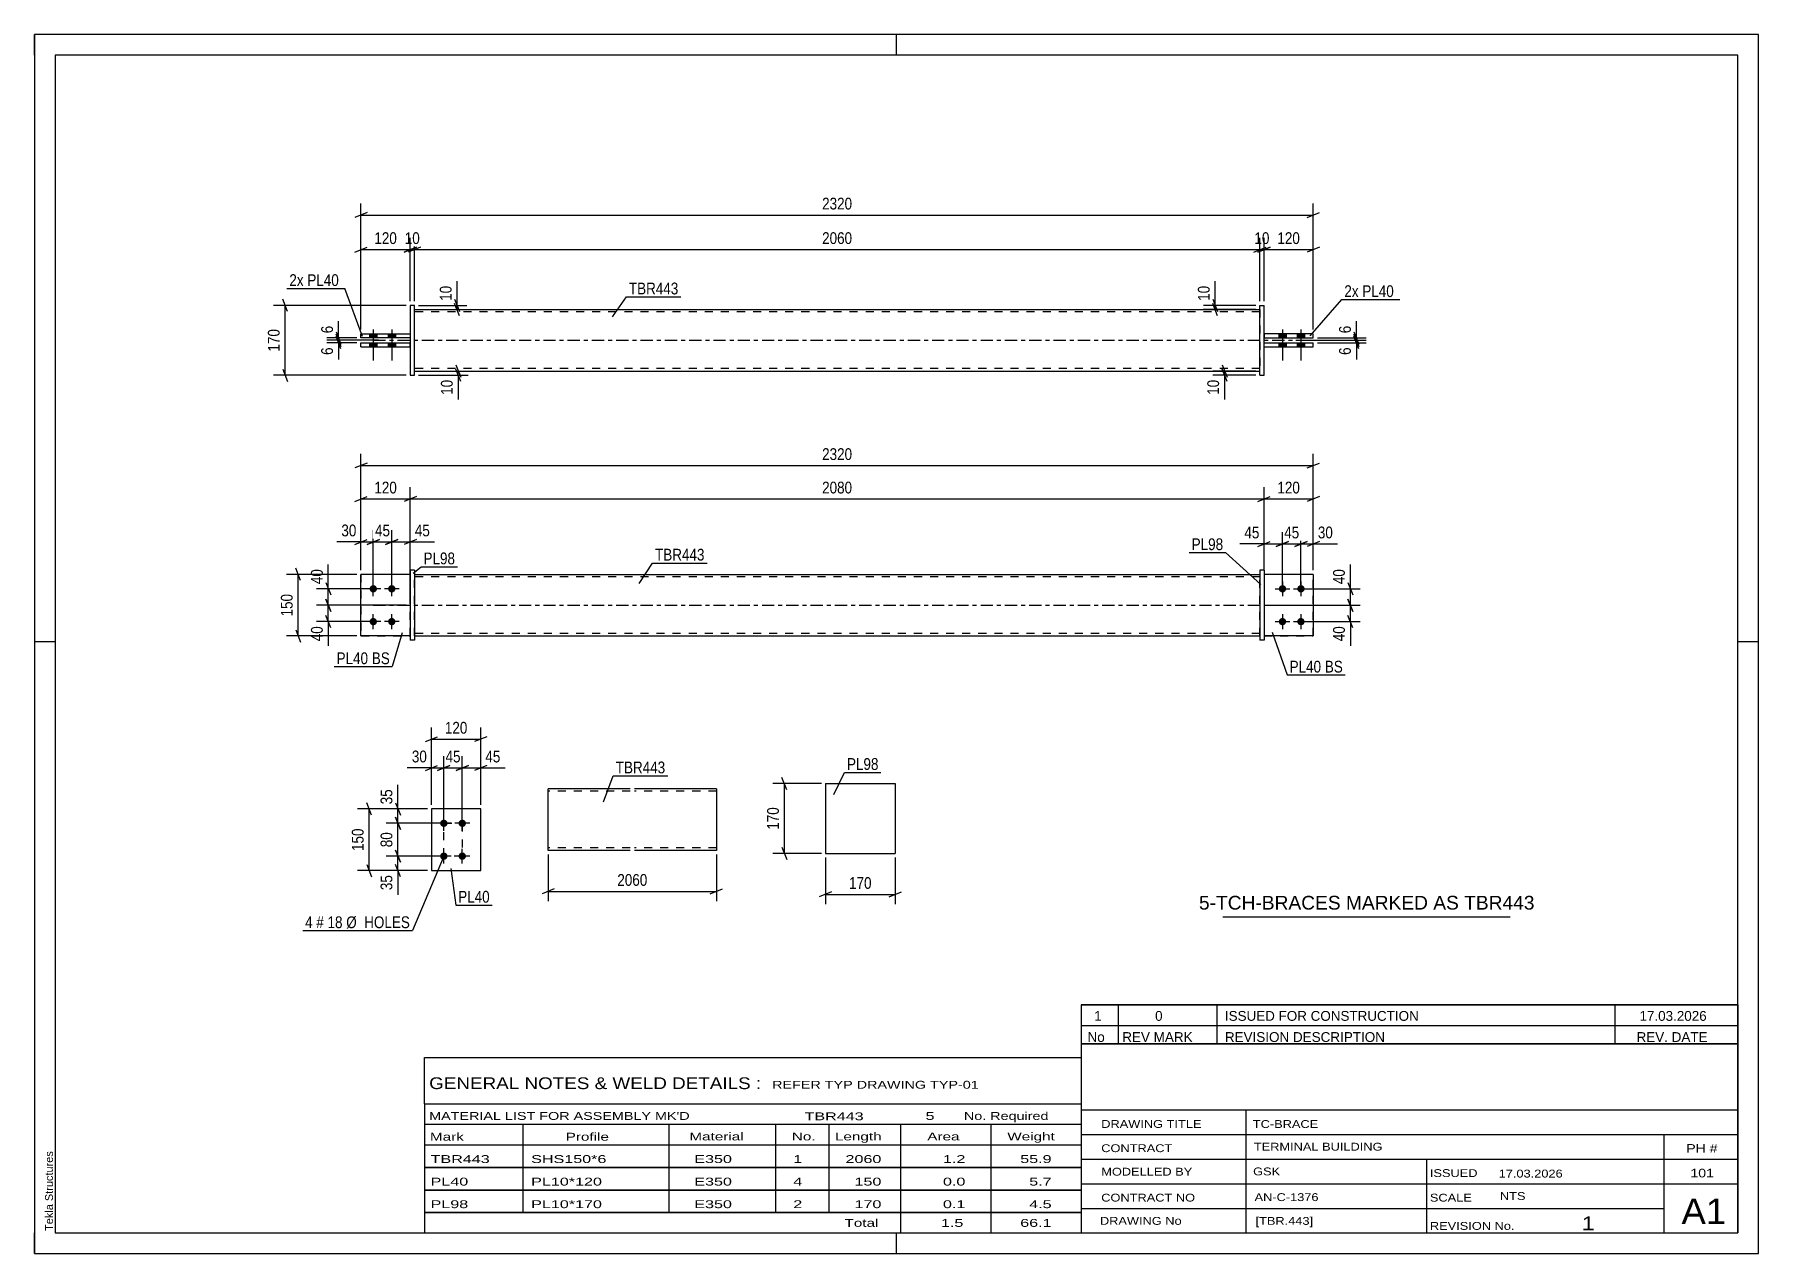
# Paper-space layout 'Layout1' of a CAD drawing. Header units: millimetres. Extents: x 0 to 420, y 0 to 297.
# The model-space entities are those that its viewports show. They can reach past a viewport. Long polylines and large blocks are cut down to what shows.
import ezdxf

# ---------------------------------------------------------------- set-up
doc = ezdxf.new("R2010")
doc.units = ezdxf.units.MM
doc.linetypes.add('DXK_LINE_DOT2', pattern=[3.9198, 1.9599, -1.9599])
doc.linetypes.add('DXK_LINE_DOT3', pattern=[5.9187, 2.979, -0.9799, 0.9799, -0.9799])
doc.layers.add('Viewport layer', color=7, linetype='Continuous', plot=False)
doc.styles.add('Arial', font='ARIAL.TTF', dxfattribs={"height": 0.2})
doc.styles.add('Arial Narrow', font='ARIALN.TTF', dxfattribs={"height": 0.2})

# ---------------------------------------------------------------- blocks, each defined once
blk = doc.blocks.new('Unknown-580871922-1163')
at = {"color": 5, "linetype": 'Continuous'}
for p, q in [((420, 297), (0, 297)), ((0, 297), (0, 0)), ((0, 292), (0, 297)), ((210, 292), (210, 297)), ((420, 0), (420, 297)), ((415, 292), (5, 292)), ((5, 292), (5, 5)), ((415, 5), (415, 292)), ((5, 149), (0, 149)), ((420, 149), (415, 149)), ((0, 0), (0, 5)), ((5, 5), (415, 5)), ((210, 0), (210, 5)), ((0, 0), (420, 0))]:
    blk.add_line(p, q, dxfattribs=at)
at = {"color": 174, "linetype": 'Continuous', "style": 'Arial'}
blk.add_text('Tekla Structures', height=1.9102, rotation=90, dxfattribs=at).set_placement((4.5, 5.5))
blk = doc.blocks.new('Part-580871922-1766 - 1738')
at = {"color": 7, "linetype": 'DXK_LINE_DOT2'}
for p, q in [((311.53, 165.45), (299.53, 165.45)), ((299.53, 165.45), (299.53, 150.45)), ((311.53, 150.45), (311.53, 165.45)), ((299.53, 150.45), (311.53, 150.45))]:
    blk.add_line(p, q, dxfattribs=at)
blk = doc.blocks.new('Part-580871922-1796 - 1738')
at = {"color": 2, "linetype": 'Continuous'}
for p, q in [((91.54, 165.45), (79.54, 165.45)), ((79.54, 150.45), (79.54, 165.45)), ((91.54, 150.45), (79.54, 150.45))]:
    blk.add_line(p, q, dxfattribs=at)
at = {"color": 7, "linetype": 'DXK_LINE_DOT2'}
blk.add_line((91.54, 150.45), (91.54, 165.45), dxfattribs=at)
blk = doc.blocks.new('Part-580871922-1771 - 1738')
at = {"color": 2, "linetype": 'Continuous'}
for p, q in [((311.53, 165.45), (299.53, 165.45)), ((311.53, 165.45), (311.53, 150.45)), ((311.53, 150.45), (299.53, 150.45))]:
    blk.add_line(p, q, dxfattribs=at)
at = {"color": 7, "linetype": 'DXK_LINE_DOT2'}
blk.add_line((299.53, 165.45), (299.53, 150.45), dxfattribs=at)
blk = doc.blocks.new('Part-580871922-1786 - 1738')
at = {"color": 2, "linetype": 'Continuous'}
for p, q in [((299.53, 166.45), (298.53, 166.45)), ((298.53, 166.45), (298.53, 149.45)), ((299.53, 166.45), (299.53, 149.45)), ((299.53, 149.45), (298.53, 149.45))]:
    blk.add_line(p, q, dxfattribs=at)
blk = doc.blocks.new('Part-580871922-1791 - 1738')
at = {"color": 7, "linetype": 'DXK_LINE_DOT2'}
for p, q in [((91.54, 165.45), (79.54, 165.45)), ((79.54, 165.45), (79.54, 150.45)), ((91.54, 150.45), (91.54, 165.45)), ((79.54, 150.45), (91.54, 150.45))]:
    blk.add_line(p, q, dxfattribs=at)
blk = doc.blocks.new('Part-580871922-1801 - 1738')
at = {"color": 2, "linetype": 'Continuous'}
for p, q in [((92.54, 166.45), (91.54, 166.45)), ((91.54, 166.45), (91.54, 149.45)), ((92.54, 166.45), (92.54, 149.45)), ((92.54, 149.45), (91.54, 149.45))]:
    blk.add_line(p, q, dxfattribs=at)
blk = doc.blocks.new('Part-580871922-1806 - 1738')
at = {"color": 2, "linetype": 'Continuous'}
for p, q in [((92.54, 165.45), (298.53, 165.45)), ((92.54, 150.45), (298.53, 150.45))]:
    blk.add_line(p, q, dxfattribs=at)
at = {"color": 7, "linetype": 'DXK_LINE_DOT2'}
for p, q in [((92.54, 150.45), (92.54, 165.45)), ((298.53, 164.85), (92.54, 164.85)), ((298.53, 150.45), (298.53, 165.45)), ((298.53, 151.05), (92.54, 151.05))]:
    blk.add_line(p, q, dxfattribs=at)
at = {"color": 7, "linetype": 'DXK_LINE_DOT3'}
blk.add_line((82.54, 157.95), (308.53, 157.95), dxfattribs=at)
blk = doc.blocks.new('Bolt-580871922-1807 - 1738')
at = {"linetype": 'Continuous'}
for points in [[(304.03, 162.85, -1), (304.03, 161.05, -1)], [(308.53, 162.85, -1), (308.53, 161.05, -1)], [(304.03, 154.85, -1), (304.03, 153.05, -1)], [(308.53, 154.85, -1), (308.53, 153.05, -1)]]:
    blk.add_hatch(color=1, dxfattribs=at).paths.add_polyline_path(points)
at = {"color": 1, "linetype": 'Continuous'}
for p, q in [((302.23, 161.95), (305.83, 161.95)), ((304.03, 163.75), (304.03, 160.15)), ((306.73, 161.95), (310.33, 161.95)), ((308.53, 163.75), (308.53, 160.15)), ((304.03, 155.75), (304.03, 152.15)), ((308.53, 155.75), (308.53, 152.15)), ((302.23, 153.95), (305.83, 153.95)), ((306.73, 153.95), (310.33, 153.95))]:
    blk.add_line(p, q, dxfattribs=at)
blk = doc.blocks.new('Bolt-580871922-1808 - 1738')
at = {"linetype": 'Continuous'}
for points in [[(82.54, 161.05, -1), (82.54, 162.85, -1)], [(87.04, 161.05, -1), (87.04, 162.85, -1)], [(82.54, 153.05, -1), (82.54, 154.85, -1)], [(87.04, 153.05, -1), (87.04, 154.85, -1)]]:
    blk.add_hatch(color=1, dxfattribs=at).paths.add_polyline_path(points)
at = {"color": 1, "linetype": 'Continuous'}
for p, q in [((84.34, 161.95), (80.74, 161.95)), ((82.54, 160.15), (82.54, 163.75)), ((88.84, 161.95), (85.24, 161.95)), ((87.04, 160.15), (87.04, 163.75)), ((82.54, 152.15), (82.54, 155.75)), ((87.04, 152.15), (87.04, 155.75)), ((84.34, 153.95), (80.74, 153.95)), ((88.84, 153.95), (85.24, 153.95))]:
    blk.add_line(p, q, dxfattribs=at)
blk = doc.blocks.new('Part-580871922-1429 - 1390')
at = {"color": 2, "linetype": 'Continuous'}
for p, q in [((79.54, 224.09), (91.54, 224.09)), ((79.54, 223.09), (79.54, 224.09)), ((91.54, 223.09), (79.54, 223.09))]:
    blk.add_line(p, q, dxfattribs=at)
at = {"color": 7, "linetype": 'DXK_LINE_DOT2'}
blk.add_line((91.54, 224.09), (91.54, 223.09), dxfattribs=at)
blk = doc.blocks.new('Part-580871922-1430 - 1390')
at = {"color": 2, "linetype": 'Continuous'}
for p, q in [((298.53, 213.99), (298.53, 230.99)), ((298.53, 230.99), (299.53, 230.99)), ((299.53, 213.99), (299.53, 230.99)), ((298.53, 213.99), (299.53, 213.99))]:
    blk.add_line(p, q, dxfattribs=at)
blk = doc.blocks.new('Part-580871922-1462 - 1390')
at = {"color": 2, "linetype": 'Continuous'}
for p, q in [((311.53, 224.09), (299.53, 224.09)), ((299.53, 223.09), (311.53, 223.09)), ((311.53, 223.09), (311.53, 224.09))]:
    blk.add_line(p, q, dxfattribs=at)
at = {"color": 7, "linetype": 'DXK_LINE_DOT2'}
blk.add_line((299.53, 224.09), (299.53, 223.09), dxfattribs=at)
blk = doc.blocks.new('Part-580871922-1398 - 1390')
at = {"color": 2, "linetype": 'Continuous'}
for p, q in [((92.54, 230.99), (91.54, 230.99)), ((91.54, 230.99), (91.54, 213.99)), ((92.54, 213.99), (92.54, 230.99)), ((91.54, 213.99), (92.54, 213.99))]:
    blk.add_line(p, q, dxfattribs=at)
blk = doc.blocks.new('Part-580871922-1424 - 1390')
at = {"color": 2, "linetype": 'Continuous'}
for p, q in [((79.54, 220.89), (79.54, 221.89)), ((79.54, 221.89), (91.54, 221.89)), ((79.54, 220.89), (91.54, 220.89))]:
    blk.add_line(p, q, dxfattribs=at)
at = {"color": 7, "linetype": 'DXK_LINE_DOT2'}
blk.add_line((91.54, 220.89), (91.54, 221.89), dxfattribs=at)
blk = doc.blocks.new('Part-580871922-1435 - 1390')
at = {"color": 2, "linetype": 'Continuous'}
for p, q in [((299.53, 221.89), (311.53, 221.89)), ((299.53, 220.89), (311.53, 220.89)), ((311.53, 220.89), (311.53, 221.89))]:
    blk.add_line(p, q, dxfattribs=at)
at = {"color": 7, "linetype": 'DXK_LINE_DOT2'}
blk.add_line((299.53, 220.89), (299.53, 221.89), dxfattribs=at)
blk = doc.blocks.new('Part-580871922-1450 - 1390')
at = {"color": 2, "linetype": 'Continuous'}
for p, q in [((92.54, 229.99), (298.53, 229.99)), ((92.54, 214.99), (298.53, 214.99))]:
    blk.add_line(p, q, dxfattribs=at)
at = {"color": 7, "linetype": 'DXK_LINE_DOT2'}
for p, q in [((92.54, 214.99), (92.54, 229.99)), ((298.53, 229.39), (92.54, 229.39)), ((298.53, 229.99), (298.53, 214.99)), ((298.53, 215.59), (92.54, 215.59))]:
    blk.add_line(p, q, dxfattribs=at)
at = {"color": 7, "linetype": 'DXK_LINE_DOT3'}
blk.add_line((82.54, 222.49), (308.53, 222.49), dxfattribs=at)
blk = doc.blocks.new('Bolt-580871922-1451 - 1390')
at = {"linetype": 'Continuous'}
for points in [[(304.93, 224.09), (303.13, 224.09), (303.13, 223.09), (304.93, 223.09)], [(304.93, 224.09), (303.13, 224.09), (303.13, 223.09), (304.93, 223.09)], [(309.43, 224.09), (307.63, 224.09), (307.63, 223.09), (309.43, 223.09)], [(309.43, 224.09), (307.63, 224.09), (307.63, 223.09), (309.43, 223.09)], [(304.93, 221.89), (303.13, 221.89), (303.13, 220.89), (304.93, 220.89)], [(304.93, 221.89), (303.13, 221.89), (303.13, 220.89), (304.93, 220.89)], [(309.43, 221.89), (307.63, 221.89), (307.63, 220.89), (309.43, 220.89)], [(309.43, 221.89), (307.63, 221.89), (307.63, 220.89), (309.43, 220.89)]]:
    blk.add_hatch(color=1, dxfattribs=at).paths.add_polyline_path(points)
at = {"color": 1, "linetype": 'Continuous'}
for p, q in [((303.13, 224.09), (303.13, 223.09)), ((303.13, 224.09), (303.13, 223.09)), ((304.03, 225.09), (304.03, 217.59)), ((304.03, 225.09), (304.03, 217.59)), ((304.93, 224.09), (304.93, 223.09)), ((304.93, 224.09), (304.93, 223.09)), ((307.63, 224.09), (307.63, 223.09)), ((307.63, 224.09), (307.63, 223.09)), ((308.53, 225.09), (308.53, 217.59)), ((308.53, 225.09), (308.53, 217.59)), ((309.43, 224.09), (309.43, 223.09)), ((309.43, 224.09), (309.43, 223.09)), ((303.13, 221.89), (303.13, 220.89)), ((303.13, 221.89), (303.13, 220.89)), ((304.93, 221.89), (304.93, 220.89)), ((304.93, 221.89), (304.93, 220.89)), ((307.63, 221.89), (307.63, 220.89)), ((307.63, 221.89), (307.63, 220.89)), ((309.43, 221.89), (309.43, 220.89)), ((309.43, 221.89), (309.43, 220.89))]:
    blk.add_line(p, q, dxfattribs=at)
blk = doc.blocks.new('Bolt-580871922-1452 - 1390')
at = {"linetype": 'Continuous'}
for points in [[(81.64, 223.09), (83.44, 223.09), (83.44, 224.09), (81.64, 224.09)], [(81.64, 223.09), (83.44, 223.09), (83.44, 224.09), (81.64, 224.09)], [(86.14, 223.09), (87.94, 223.09), (87.94, 224.09), (86.14, 224.09)], [(86.14, 223.09), (87.94, 223.09), (87.94, 224.09), (86.14, 224.09)], [(81.64, 220.89), (83.44, 220.89), (83.44, 221.89), (81.64, 221.89)], [(81.64, 220.89), (83.44, 220.89), (83.44, 221.89), (81.64, 221.89)], [(86.14, 220.89), (87.94, 220.89), (87.94, 221.89), (86.14, 221.89)], [(86.14, 220.89), (87.94, 220.89), (87.94, 221.89), (86.14, 221.89)]]:
    blk.add_hatch(color=1, dxfattribs=at).paths.add_polyline_path(points)
at = {"color": 1, "linetype": 'Continuous'}
for p, q in [((81.64, 224.09), (81.64, 223.09)), ((81.64, 224.09), (81.64, 223.09)), ((82.54, 225.09), (82.54, 217.59)), ((82.54, 225.09), (82.54, 217.59)), ((83.44, 224.09), (83.44, 223.09)), ((83.44, 224.09), (83.44, 223.09)), ((86.14, 224.09), (86.14, 223.09)), ((86.14, 224.09), (86.14, 223.09)), ((87.04, 225.09), (87.04, 217.59)), ((87.04, 225.09), (87.04, 217.59)), ((87.94, 224.09), (87.94, 223.09)), ((87.94, 224.09), (87.94, 223.09)), ((81.64, 221.89), (81.64, 220.89)), ((81.64, 221.89), (81.64, 220.89)), ((83.44, 221.89), (83.44, 220.89)), ((83.44, 221.89), (83.44, 220.89)), ((86.14, 221.89), (86.14, 220.89)), ((86.14, 221.89), (86.14, 220.89)), ((87.94, 221.89), (87.94, 220.89)), ((87.94, 221.89), (87.94, 220.89))]:
    blk.add_line(p, q, dxfattribs=at)
blk = doc.blocks.new('Part-580871922-2130 - 2123')
at = {"color": 2, "linetype": 'Continuous'}
for p, q in [((108.72, 108.31), (96.72, 108.31)), ((96.72, 108.31), (96.72, 93.31)), ((108.72, 93.31), (108.72, 108.31)), ((96.72, 93.31), (108.72, 93.31))]:
    blk.add_line(p, q, dxfattribs=at)
blk = doc.blocks.new('Bolt-580871922-2163 - 2123')
at = {"linetype": 'Continuous'}
for points in [[(99.72, 103.91, -1), (99.72, 105.71, -1)], [(104.22, 103.91, -1), (104.22, 105.71, -1)], [(99.72, 95.91, -1), (99.72, 97.71, -1)], [(104.22, 95.91, -1), (104.22, 97.71, -1)]]:
    blk.add_hatch(color=1, dxfattribs=at).paths.add_polyline_path(points)
at = {"color": 1, "linetype": 'Continuous'}
for p, q in [((99.72, 103.01), (99.72, 106.61)), ((104.22, 103.01), (104.22, 106.61)), ((101.52, 104.81), (97.92, 104.81)), ((106.02, 104.81), (102.42, 104.81)), ((101.52, 96.81), (97.92, 96.81)), ((99.72, 95.01), (99.72, 98.61)), ((106.02, 96.81), (102.42, 96.81)), ((104.22, 95.01), (104.22, 98.61))]:
    blk.add_line(p, q, dxfattribs=at)
blk = doc.blocks.new('Part-580871922-2294 - 2288')
at = {"color": 2, "linetype": 'Continuous'}
for p, q in [((192.69, 114.49), (192.69, 97.49)), ((192.69, 114.49), (209.69, 114.49)), ((209.69, 114.49), (209.69, 97.49)), ((192.69, 97.49), (209.69, 97.49))]:
    blk.add_line(p, q, dxfattribs=at)
blk = doc.blocks.new('Part-580871922-2320 - 2313')
at = {"color": 2, "linetype": 'Continuous'}
for p, q in [((145.14, 113.23), (125.14, 113.23)), ((125.14, 98.32), (125.14, 113.23)), ((166.14, 113.23), (146.14, 113.23)), ((166.14, 113.23), (166.14, 113.14)), ((166.14, 113.14), (166.14, 112.03)), ((166.14, 112.03), (166.14, 98.23)), ((125.14, 98.23), (125.14, 98.32)), ((145.14, 98.23), (125.14, 98.23)), ((166.14, 98.23), (146.14, 98.23))]:
    blk.add_line(p, q, dxfattribs=at)
at = {"color": 7, "linetype": 'DXK_LINE_DOT2'}
for p, q in [((145.14, 112.63), (125.14, 112.63)), ((166.14, 112.63), (146.14, 112.63)), ((166.14, 112.88), (166.14, 112.03)), ((125.14, 98.83), (125.14, 98.88)), ((145.14, 98.83), (125.14, 98.83)), ((125.14, 98.23), (125.14, 98.23)), ((166.14, 98.83), (146.14, 98.83)), ((166.14, 98.88), (166.14, 98.97)), ((166.14, 98.83), (166.14, 98.88)), ((166.14, 98.83), (166.14, 98.88))]:
    blk.add_line(p, q, dxfattribs=at)
blk = doc.blocks.new('Rectangle-580871922-2273 - 2123')
at = {"color": 1, "linetype": 'DXK_LINE_DOT2'}
blk.add_lwpolyline([(99.72, 104.81), (104.22, 104.81), (104.22, 96.81), (99.72, 96.81), (99.72, 104.81)], close=True, dxfattribs=at)
blk = doc.blocks.new('StraightDimension-580871922-1914 - 1738')
at = {"color": 7, "linetype": 'Continuous'}
for p, q in [((91.54, 158.95), (91.54, 186.68)), ((299.53, 166.45), (299.53, 186.68)), ((93.04, 184.43), (90.04, 183.23)), ((91.54, 183.83), (299.53, 183.83)), ((298.03, 183.23), (301.03, 184.43))]:
    blk.add_line(p, q, dxfattribs=at)
at = {"color": 0}
blk.add_wipeout([(199.79, 184.58), (199.79, 188.78), (191.28, 188.78), (191.28, 184.58)], dxfattribs=at)
at = {"color": 3, "style": 'Arial Narrow'}
blk.add_text('2080', height=2.863, dxfattribs=at).set_placement((191.88, 185.18))
blk = doc.blocks.new('StraightDimension-580871922-1929 - 1738')
at = {"color": 7, "linetype": 'Continuous'}
for p, q in [((79.54, 166.45), (79.54, 186.68)), ((91.54, 158.95), (91.54, 186.68)), ((78.04, 183.23), (81.04, 184.43)), ((79.54, 183.83), (91.54, 183.83)), ((93.04, 184.43), (90.04, 183.23))]:
    blk.add_line(p, q, dxfattribs=at)
at = {"color": 0}
blk.add_wipeout([(88.88, 184.58), (88.88, 188.78), (82.2, 188.78), (82.2, 184.58)], dxfattribs=at)
at = {"color": 3, "style": 'Arial Narrow'}
blk.add_text('120', height=2.863, dxfattribs=at).set_placement((82.8, 185.18))
blk = doc.blocks.new('StraightDimension-580871922-2000 - 1738')
at = {"color": 7, "linetype": 'Continuous'}
for p, q in [((81.54, 161.95), (68.72, 161.95)), ((70.97, 163.45), (72.17, 160.45)), ((71.57, 157.95), (71.57, 161.95)), ((90.54, 157.95), (68.72, 157.95)), ((72.17, 156.45), (70.97, 159.45))]:
    blk.add_line(p, q, dxfattribs=at)
at = {"color": 0}
blk.add_wipeout([(70.82, 167.34), (66.62, 167.34), (66.62, 162.48), (70.82, 162.48)], dxfattribs=at)
at = {"color": 7, "linetype": 'Continuous'}
blk.add_line((71.57, 161.95), (71.57, 167.86), dxfattribs=at)
blk.add_line((71.57, 161.95), (71.57, 167.86), dxfattribs=at)
at = {"color": 3, "style": 'Arial Narrow'}
blk.add_text('40', height=2.863, rotation=90.0002, dxfattribs=at).set_placement((70.22, 163.08))
blk = doc.blocks.new('StraightDimension-580871922-1991 - 1738')
at = {"color": 7, "linetype": 'Continuous'}
for p, q in [((90.54, 157.95), (68.72, 157.95)), ((70.97, 159.45), (72.17, 156.45)), ((72.17, 152.45), (70.97, 155.45)), ((71.57, 153.95), (71.57, 157.95)), ((81.54, 153.95), (68.72, 153.95))]:
    blk.add_line(p, q, dxfattribs=at)
at = {"color": 0}
blk.add_wipeout([(70.82, 153.43), (66.62, 153.43), (66.62, 148.57), (70.82, 148.57)], dxfattribs=at)
at = {"color": 7, "linetype": 'Continuous'}
blk.add_line((71.57, 153.95), (71.57, 148.05), dxfattribs=at)
blk.add_line((71.57, 153.95), (71.57, 148.05), dxfattribs=at)
at = {"color": 3, "style": 'Arial Narrow'}
blk.add_text('40', height=2.863, rotation=90.0002, dxfattribs=at).set_placement((70.22, 149.17))
blk = doc.blocks.new('StraightDimension-580871922-1810 - 1738')
at = {"color": 7, "linetype": 'Continuous'}
for p, q in [((307.03, 172.29), (310.03, 173.49)), ((308.53, 162.95), (308.53, 175.74)), ((308.53, 172.89), (311.53, 172.89)), ((313.03, 173.49), (310.03, 172.29)), ((311.53, 166.45), (311.53, 175.74))]:
    blk.add_line(p, q, dxfattribs=at)
at = {"color": 0}
blk.add_wipeout([(316.91, 173.64), (316.91, 177.84), (312.05, 177.84), (312.05, 173.64)], dxfattribs=at)
at = {"color": 7, "linetype": 'Continuous'}
blk.add_line((311.53, 172.89), (317.44, 172.89), dxfattribs=at)
blk.add_line((311.53, 172.89), (317.44, 172.89), dxfattribs=at)
at = {"color": 3, "style": 'Arial Narrow'}
blk.add_text('30', height=2.863, dxfattribs=at).set_placement((312.65, 174.24))
blk = doc.blocks.new('StraightDimension-580871922-1826 - 1738')
at = {"color": 7, "linetype": 'Continuous'}
for p, q in [((302.53, 172.29), (305.53, 173.49)), ((304.03, 162.95), (304.03, 175.74)), ((304.03, 172.89), (308.53, 172.89)), ((310.03, 173.49), (307.03, 172.29)), ((308.53, 162.95), (308.53, 175.74))]:
    blk.add_line(p, q, dxfattribs=at)
at = {"color": 0}
blk.add_wipeout([(308.71, 173.64), (308.71, 177.84), (303.85, 177.84), (303.85, 173.64)], dxfattribs=at)
at = {"color": 3, "style": 'Arial Narrow'}
blk.add_text('45', height=2.863, dxfattribs=at).set_placement((304.45, 174.24))
blk = doc.blocks.new('StraightDimension-580871922-1839 - 1738')
at = {"color": 7, "linetype": 'Continuous'}
for p, q in [((298.03, 172.29), (301.03, 173.49)), ((299.53, 166.45), (299.53, 175.74)), ((299.53, 172.89), (304.03, 172.89)), ((305.53, 173.49), (302.53, 172.29)), ((304.03, 162.95), (304.03, 175.74))]:
    blk.add_line(p, q, dxfattribs=at)
at = {"color": 0}
blk.add_wipeout([(299, 173.64), (299, 177.84), (294.15, 177.84), (294.15, 173.64)], dxfattribs=at)
at = {"color": 7, "linetype": 'Continuous'}
blk.add_line((299.53, 172.89), (293.62, 172.89), dxfattribs=at)
blk.add_line((299.53, 172.89), (293.62, 172.89), dxfattribs=at)
at = {"color": 3, "style": 'Arial Narrow'}
blk.add_text('45', height=2.863, dxfattribs=at).set_placement((294.75, 174.24))
blk = doc.blocks.new('StraightDimension-580871922-1856 - 1738')
at = {"color": 7, "linetype": 'Continuous'}
for p, q in [((79.54, 166.45), (79.54, 194.83)), ((311.53, 166.45), (311.53, 194.83)), ((81.04, 192.58), (78.04, 191.38)), ((79.54, 191.98), (311.53, 191.98)), ((310.03, 191.38), (313.03, 192.58))]:
    blk.add_line(p, q, dxfattribs=at)
at = {"color": 0}
blk.add_wipeout([(199.79, 192.73), (199.79, 196.93), (191.28, 196.93), (191.28, 192.73)], dxfattribs=at)
at = {"color": 3, "style": 'Arial Narrow'}
blk.add_text('2320', height=2.863, dxfattribs=at).set_placement((191.88, 193.33))
blk = doc.blocks.new('StraightDimension-580871922-1876 - 1738')
at = {"color": 7, "linetype": 'Continuous'}
for p, q in [((309.53, 161.95), (322.97, 161.95)), ((319.97, 163.45), (321.17, 160.45)), ((320.57, 157.95), (320.57, 161.95)), ((300.53, 157.95), (322.97, 157.95)), ((321.17, 156.45), (319.97, 159.45))]:
    blk.add_line(p, q, dxfattribs=at)
at = {"color": 0}
blk.add_wipeout([(319.82, 167.34), (315.62, 167.34), (315.62, 162.48), (319.82, 162.48)], dxfattribs=at)
at = {"color": 7, "linetype": 'Continuous'}
blk.add_line((320.57, 161.95), (320.57, 167.86), dxfattribs=at)
blk.add_line((320.57, 161.95), (320.57, 167.86), dxfattribs=at)
at = {"color": 3, "style": 'Arial Narrow'}
blk.add_text('40', height=2.863, rotation=90.0002, dxfattribs=at).set_placement((319.22, 163.08))
blk = doc.blocks.new('StraightDimension-580871922-1885 - 1738')
at = {"color": 7, "linetype": 'Continuous'}
for p, q in [((300.53, 157.95), (322.97, 157.95)), ((319.97, 159.45), (321.17, 156.45)), ((321.17, 152.45), (319.97, 155.45)), ((320.57, 153.95), (320.57, 157.95)), ((309.53, 153.95), (322.97, 153.95))]:
    blk.add_line(p, q, dxfattribs=at)
at = {"color": 0}
blk.add_wipeout([(319.82, 153.43), (315.62, 153.43), (315.62, 148.57), (319.82, 148.57)], dxfattribs=at)
at = {"color": 7, "linetype": 'Continuous'}
blk.add_line((320.57, 153.95), (320.57, 148.05), dxfattribs=at)
blk.add_line((320.57, 153.95), (320.57, 148.05), dxfattribs=at)
at = {"color": 3, "style": 'Arial Narrow'}
blk.add_text('40', height=2.863, rotation=90.0002, dxfattribs=at).set_placement((319.22, 149.17))
blk = doc.blocks.new('StraightDimension-580871922-1895 - 1738')
at = {"color": 7, "linetype": 'Continuous'}
for p, q in [((299.53, 166.45), (299.53, 186.68)), ((311.53, 166.45), (311.53, 186.68)), ((298.03, 183.23), (301.03, 184.43)), ((299.53, 183.83), (311.53, 183.83)), ((313.03, 184.43), (310.03, 183.23))]:
    blk.add_line(p, q, dxfattribs=at)
at = {"color": 0}
blk.add_wipeout([(308.87, 184.58), (308.87, 188.78), (302.19, 188.78), (302.19, 184.58)], dxfattribs=at)
at = {"color": 3, "style": 'Arial Narrow'}
blk.add_text('120', height=2.863, dxfattribs=at).set_placement((302.79, 185.18))
blk = doc.blocks.new('StraightDimension-580871922-1945 - 1738')
at = {"color": 7, "linetype": 'Continuous'}
for p, q in [((78.04, 172.78), (81.04, 173.98)), ((79.54, 166.45), (79.54, 176.23)), ((79.54, 173.38), (82.54, 173.38)), ((84.04, 173.98), (81.04, 172.78)), ((82.54, 162.95), (82.54, 176.23))]:
    blk.add_line(p, q, dxfattribs=at)
at = {"color": 0}
blk.add_wipeout([(79.01, 174.13), (79.01, 178.33), (74.16, 178.33), (74.16, 174.13)], dxfattribs=at)
at = {"color": 7, "linetype": 'Continuous'}
blk.add_line((79.54, 173.38), (73.63, 173.38), dxfattribs=at)
blk.add_line((79.54, 173.38), (73.63, 173.38), dxfattribs=at)
at = {"color": 3, "style": 'Arial Narrow'}
blk.add_text('30', height=2.863, dxfattribs=at).set_placement((74.76, 174.73))
blk = doc.blocks.new('StraightDimension-580871922-1961 - 1738')
at = {"color": 7, "linetype": 'Continuous'}
for p, q in [((81.04, 172.78), (84.04, 173.98)), ((82.54, 162.95), (82.54, 176.23)), ((82.54, 173.38), (87.04, 173.38)), ((88.54, 173.98), (85.54, 172.78)), ((87.04, 162.95), (87.04, 176.23))]:
    blk.add_line(p, q, dxfattribs=at)
at = {"color": 0}
blk.add_wipeout([(87.22, 174.13), (87.22, 178.33), (82.36, 178.33), (82.36, 174.13)], dxfattribs=at)
at = {"color": 3, "style": 'Arial Narrow'}
blk.add_text('45', height=2.863, dxfattribs=at).set_placement((82.96, 174.73))
blk = doc.blocks.new('StraightDimension-580871922-1974 - 1738')
at = {"color": 7, "linetype": 'Continuous'}
for p, q in [((85.54, 172.78), (88.54, 173.98)), ((87.04, 162.95), (87.04, 176.23)), ((87.04, 173.38), (91.54, 173.38)), ((93.04, 173.98), (90.04, 172.78)), ((91.54, 166.45), (91.54, 176.23))]:
    blk.add_line(p, q, dxfattribs=at)
at = {"color": 0}
blk.add_wipeout([(96.92, 174.13), (96.92, 178.33), (92.06, 178.33), (92.06, 174.13)], dxfattribs=at)
at = {"color": 7, "linetype": 'Continuous'}
blk.add_line((91.54, 173.38), (97.44, 173.38), dxfattribs=at)
blk.add_line((91.54, 173.38), (97.44, 173.38), dxfattribs=at)
at = {"color": 3, "style": 'Arial Narrow'}
blk.add_text('45', height=2.863, dxfattribs=at).set_placement((92.66, 174.73))
blk = doc.blocks.new('StraightDimension-580871922-2010 - 1738')
at = {"color": 7, "linetype": 'Continuous'}
for p, q in [((78.54, 165.45), (61.39, 165.45)), ((64.84, 163.95), (63.64, 166.95)), ((64.24, 150.45), (64.24, 165.45)), ((63.64, 151.95), (64.84, 148.95)), ((78.54, 150.45), (61.39, 150.45))]:
    blk.add_line(p, q, dxfattribs=at)
at = {"color": 0}
blk.add_wipeout([(63.49, 161.3), (59.29, 161.3), (59.29, 154.61), (63.49, 154.61)], dxfattribs=at)
at = {"color": 3, "style": 'Arial Narrow'}
blk.add_text('150', height=2.863, rotation=90.0002, dxfattribs=at).set_placement((62.89, 155.21))
blk = doc.blocks.new('StraightDimension-580871922-1691 - 1390')
at = {"color": 7, "linetype": 'Continuous'}
for p, q in [((73.46, 223.99), (74.66, 220.99)), ((74.66, 220.39), (73.46, 223.39)), ((83.79, 222.49), (71.21, 222.49)), ((78.54, 221.89), (71.21, 221.89)), ((74.06, 221.89), (74.06, 222.49))]:
    blk.add_line(p, q, dxfattribs=at)
at = {"color": 0}
blk.add_wipeout([(73.31, 221.36), (69.11, 221.36), (69.11, 218.33), (73.31, 218.33)], dxfattribs=at)
at = {"color": 7, "linetype": 'Continuous'}
blk.add_line((74.06, 221.89), (74.06, 217.81), dxfattribs=at)
blk.add_line((74.06, 221.89), (74.06, 217.81), dxfattribs=at)
at = {"color": 3, "style": 'Arial Narrow'}
blk.add_text('6', height=2.86, rotation=90.0002, dxfattribs=at).set_placement((72.71, 218.93))
blk = doc.blocks.new('StraightDimension-580871922-1661 - 1390')
at = {"color": 7, "linetype": 'Continuous'}
for p, q in [((312.53, 223.09), (324.43, 223.09)), ((321.43, 224.59), (322.63, 221.59)), ((322.63, 220.99), (321.43, 223.99)), ((322.03, 222.49), (322.03, 223.09)), ((307.28, 222.49), (324.43, 222.49))]:
    blk.add_line(p, q, dxfattribs=at)
at = {"color": 0}
blk.add_wipeout([(321.28, 226.64), (317.08, 226.64), (317.08, 223.61), (321.28, 223.61)], dxfattribs=at)
at = {"color": 7, "linetype": 'Continuous'}
blk.add_line((322.03, 223.09), (322.03, 227.17), dxfattribs=at)
blk.add_line((322.03, 223.09), (322.03, 227.17), dxfattribs=at)
at = {"color": 3, "style": 'Arial Narrow'}
blk.add_text('6', height=2.86, rotation=90.0002, dxfattribs=at).set_placement((320.68, 224.21))
blk = doc.blocks.new('StraightDimension-580871922-1538 - 1390')
at = {"color": 7, "linetype": 'Continuous'}
for p, q in [((297.53, 214.99), (287.08, 214.99)), ((289.33, 216.49), (290.53, 213.49)), ((290.53, 212.49), (289.33, 215.49)), ((289.93, 213.99), (289.93, 214.99)), ((297.53, 213.99), (287.08, 213.99))]:
    blk.add_line(p, q, dxfattribs=at)
at = {"color": 0}
blk.add_wipeout([(289.18, 213.46), (284.98, 213.46), (284.98, 208.61), (289.18, 208.61)], dxfattribs=at)
at = {"color": 7, "linetype": 'Continuous'}
blk.add_line((289.93, 213.99), (289.93, 208.08), dxfattribs=at)
blk.add_line((289.93, 213.99), (289.93, 208.08), dxfattribs=at)
at = {"color": 3, "style": 'Arial Narrow'}
blk.add_text('10', height=2.863, rotation=90.0002, dxfattribs=at).set_placement((288.58, 209.21))
blk = doc.blocks.new('StraightDimension-580871922-1552 - 1390')
at = {"color": 7, "linetype": 'Continuous'}
for p, q in [((287.03, 232.49), (288.23, 229.49)), ((288.23, 228.49), (287.03, 231.49)), ((297.53, 230.99), (284.78, 230.99)), ((297.53, 229.99), (284.78, 229.99)), ((287.63, 229.99), (287.63, 230.99))]:
    blk.add_line(p, q, dxfattribs=at)
at = {"color": 0}
blk.add_wipeout([(286.88, 236.37), (282.68, 236.37), (282.68, 231.51), (286.88, 231.51)], dxfattribs=at)
at = {"color": 7, "linetype": 'Continuous'}
blk.add_line((287.63, 230.99), (287.63, 236.89), dxfattribs=at)
blk.add_line((287.63, 230.99), (287.63, 236.89), dxfattribs=at)
at = {"color": 3, "style": 'Arial Narrow'}
blk.add_text('10', height=2.863, rotation=90.0002, dxfattribs=at).set_placement((286.28, 232.11))
blk = doc.blocks.new('StraightDimension-580871922-1567 - 1390')
at = {"color": 7, "linetype": 'Continuous'}
for p, q in [((81.04, 253.61), (78.04, 252.41)), ((79.54, 225.09), (79.54, 255.86)), ((79.54, 253.01), (311.53, 253.01)), ((310.03, 252.41), (313.03, 253.61)), ((311.53, 225.09), (311.53, 255.86))]:
    blk.add_line(p, q, dxfattribs=at)
at = {"color": 0}
blk.add_wipeout([(199.79, 253.76), (199.79, 257.96), (191.28, 257.96), (191.28, 253.76)], dxfattribs=at)
at = {"color": 3, "style": 'Arial Narrow'}
blk.add_text('2320', height=2.863, dxfattribs=at).set_placement((191.88, 254.36))
blk = doc.blocks.new('StraightDimension-580871922-1578 - 1390')
at = {"color": 7, "linetype": 'Continuous'}
for p, q in [((297.03, 244), (300.03, 245.2)), ((301.03, 245.2), (298.03, 244)), ((298.53, 231.99), (298.53, 247.45)), ((298.53, 244.6), (299.53, 244.6)), ((299.53, 231.99), (299.53, 247.45))]:
    blk.add_line(p, q, dxfattribs=at)
at = {"color": 0}
blk.add_wipeout([(301.46, 245.35), (301.46, 249.55), (296.6, 249.55), (296.6, 245.35)], dxfattribs=at)
at = {"color": 3, "style": 'Arial Narrow'}
blk.add_text('10', height=2.863, dxfattribs=at).set_placement((297.2, 245.95))
blk = doc.blocks.new('StraightDimension-580871922-1588 - 1390')
at = {"color": 7, "linetype": 'Continuous'}
for p, q in [((94.04, 245.2), (91.04, 244)), ((92.54, 231.99), (92.54, 247.45)), ((92.54, 244.6), (298.53, 244.6)), ((297.03, 244), (300.03, 245.2)), ((298.53, 231.99), (298.53, 247.45))]:
    blk.add_line(p, q, dxfattribs=at)
at = {"color": 0}
blk.add_wipeout([(199.79, 245.35), (199.79, 249.55), (191.28, 249.55), (191.28, 245.35)], dxfattribs=at)
at = {"color": 3, "style": 'Arial Narrow'}
blk.add_text('2060', height=2.863, dxfattribs=at).set_placement((191.88, 245.95))
blk = doc.blocks.new('StraightDimension-580871922-1598 - 1390')
at = {"color": 7, "linetype": 'Continuous'}
for p, q in [((90.04, 244), (93.04, 245.2)), ((94.04, 245.2), (91.04, 244)), ((91.54, 231.99), (91.54, 247.45)), ((91.54, 244.6), (92.54, 244.6)), ((92.54, 231.99), (92.54, 247.45))]:
    blk.add_line(p, q, dxfattribs=at)
at = {"color": 0}
blk.add_wipeout([(94.47, 245.35), (94.47, 249.55), (89.61, 249.55), (89.61, 245.35)], dxfattribs=at)
at = {"color": 3, "style": 'Arial Narrow'}
blk.add_text('10', height=2.863, dxfattribs=at).set_placement((90.21, 245.95))
blk = doc.blocks.new('StraightDimension-580871922-1608 - 1390')
at = {"color": 7, "linetype": 'Continuous'}
for p, q in [((78.04, 244), (81.04, 245.2)), ((79.54, 225.09), (79.54, 247.45)), ((79.54, 244.6), (91.54, 244.6)), ((93.04, 245.2), (90.04, 244)), ((91.54, 231.99), (91.54, 247.45))]:
    blk.add_line(p, q, dxfattribs=at)
at = {"color": 0}
blk.add_wipeout([(88.88, 245.35), (88.88, 249.55), (82.2, 249.55), (82.2, 245.35)], dxfattribs=at)
at = {"color": 3, "style": 'Arial Narrow'}
blk.add_text('120', height=2.863, dxfattribs=at).set_placement((82.8, 245.95))
blk = doc.blocks.new('StraightDimension-580871922-1618 - 1390')
at = {"color": 7, "linetype": 'Continuous'}
for p, q in [((298.03, 244), (301.03, 245.2)), ((299.53, 231.99), (299.53, 247.45)), ((299.53, 244.6), (311.53, 244.6)), ((313.03, 245.2), (310.03, 244)), ((311.53, 225.09), (311.53, 247.45))]:
    blk.add_line(p, q, dxfattribs=at)
at = {"color": 0}
blk.add_wipeout([(308.87, 245.35), (308.87, 249.55), (302.19, 249.55), (302.19, 245.35)], dxfattribs=at)
at = {"color": 3, "style": 'Arial Narrow'}
blk.add_text('120', height=2.863, dxfattribs=at).set_placement((302.79, 245.95))
blk = doc.blocks.new('StraightDimension-580871922-1629 - 1390')
at = {"color": 7, "linetype": 'Continuous'}
for p, q in [((93.54, 214.99), (105.63, 214.99)), ((102.63, 216.49), (103.83, 213.49)), ((103.83, 212.49), (102.63, 215.49)), ((103.23, 213.99), (103.23, 214.99)), ((93.54, 213.99), (105.63, 213.99))]:
    blk.add_line(p, q, dxfattribs=at)
at = {"color": 0}
blk.add_wipeout([(102.48, 213.46), (98.28, 213.46), (98.28, 208.61), (102.48, 208.61)], dxfattribs=at)
at = {"color": 7, "linetype": 'Continuous'}
blk.add_line((103.23, 213.99), (103.23, 208.08), dxfattribs=at)
blk.add_line((103.23, 213.99), (103.23, 208.08), dxfattribs=at)
at = {"color": 3, "style": 'Arial Narrow'}
blk.add_text('10', height=2.863, rotation=90.0002, dxfattribs=at).set_placement((101.88, 209.21))
blk = doc.blocks.new('StraightDimension-580871922-1639 - 1390')
at = {"color": 7, "linetype": 'Continuous'}
for p, q in [((102.36, 232.49), (103.56, 229.49)), ((103.56, 228.49), (102.36, 231.49)), ((93.54, 230.99), (105.36, 230.99)), ((93.54, 229.99), (105.36, 229.99)), ((102.96, 229.99), (102.96, 230.99))]:
    blk.add_line(p, q, dxfattribs=at)
at = {"color": 0}
blk.add_wipeout([(102.21, 236.37), (98.01, 236.37), (98.01, 231.51), (102.21, 231.51)], dxfattribs=at)
at = {"color": 7, "linetype": 'Continuous'}
blk.add_line((102.96, 230.99), (102.96, 236.89), dxfattribs=at)
blk.add_line((102.96, 230.99), (102.96, 236.89), dxfattribs=at)
at = {"color": 3, "style": 'Arial Narrow'}
blk.add_text('10', height=2.863, rotation=90.0002, dxfattribs=at).set_placement((101.61, 232.11))
blk = doc.blocks.new('StraightDimension-580871922-1650 - 1390')
at = {"color": 7, "linetype": 'Continuous'}
for p, q in [((321.43, 223.99), (322.63, 220.99)), ((322.63, 220.39), (321.43, 223.39)), ((307.28, 222.49), (324.43, 222.49)), ((312.53, 221.89), (324.43, 221.89)), ((322.03, 221.89), (322.03, 222.49))]:
    blk.add_line(p, q, dxfattribs=at)
at = {"color": 0}
blk.add_wipeout([(321.28, 221.36), (317.08, 221.36), (317.08, 218.33), (321.28, 218.33)], dxfattribs=at)
at = {"color": 7, "linetype": 'Continuous'}
blk.add_line((322.03, 221.89), (322.03, 217.81), dxfattribs=at)
blk.add_line((322.03, 221.89), (322.03, 217.81), dxfattribs=at)
at = {"color": 3, "style": 'Arial Narrow'}
blk.add_text('6', height=2.86, rotation=90.0002, dxfattribs=at).set_placement((320.68, 218.93))
blk = doc.blocks.new('StraightDimension-580871922-1670 - 1390')
at = {"color": 7, "linetype": 'Continuous'}
for p, q in [((61.67, 229.49), (60.47, 232.49)), ((90.54, 230.99), (58.22, 230.99)), ((61.07, 213.99), (61.07, 230.99)), ((60.47, 215.49), (61.67, 212.49)), ((90.54, 213.99), (58.22, 213.99))]:
    blk.add_line(p, q, dxfattribs=at)
at = {"color": 0}
blk.add_wipeout([(60.32, 225.83), (56.12, 225.83), (56.12, 219.15), (60.32, 219.15)], dxfattribs=at)
at = {"color": 3, "style": 'Arial Narrow'}
blk.add_text('170', height=2.863, rotation=90.0002, dxfattribs=at).set_placement((59.72, 219.75))
blk = doc.blocks.new('StraightDimension-580871922-1681 - 1390')
at = {"color": 7, "linetype": 'Continuous'}
for p, q in [((78.54, 223.09), (71.21, 223.09)), ((73.46, 224.59), (74.66, 221.59)), ((74.66, 220.99), (73.46, 223.99)), ((74.06, 222.49), (74.06, 223.09)), ((83.79, 222.49), (71.21, 222.49))]:
    blk.add_line(p, q, dxfattribs=at)
at = {"color": 0}
blk.add_wipeout([(73.31, 226.64), (69.11, 226.64), (69.11, 223.61), (73.31, 223.61)], dxfattribs=at)
at = {"color": 7, "linetype": 'Continuous'}
blk.add_line((74.06, 223.09), (74.06, 227.17), dxfattribs=at)
blk.add_line((74.06, 223.09), (74.06, 227.17), dxfattribs=at)
at = {"color": 3, "style": 'Arial Narrow'}
blk.add_text('6', height=2.86, rotation=90.0002, dxfattribs=at).set_placement((72.71, 224.21))
blk = doc.blocks.new('StraightDimension-580871922-2166 - 2123')
at = {"color": 7, "linetype": 'Continuous'}
for p, q in [((96.72, 109.31), (96.72, 128.16)), ((108.72, 109.31), (108.72, 128.16)), ((95.22, 124.71), (98.22, 125.91)), ((96.72, 125.31), (108.72, 125.31)), ((110.22, 125.91), (107.22, 124.71))]:
    blk.add_line(p, q, dxfattribs=at)
at = {"color": 0}
blk.add_wipeout([(106.06, 126.06), (106.06, 130.26), (99.38, 130.26), (99.38, 126.06)], dxfattribs=at)
at = {"color": 3, "style": 'Arial Narrow'}
blk.add_text('120', height=2.863, dxfattribs=at).set_placement((99.98, 126.66))
blk = doc.blocks.new('StraightDimension-580871922-2183 - 2123')
at = {"color": 7, "linetype": 'Continuous'}
for p, q in [((98.22, 117.71), (101.22, 118.91)), ((99.72, 105.81), (99.72, 121.16)), ((99.72, 118.31), (104.22, 118.31)), ((105.72, 118.91), (102.72, 117.71)), ((104.22, 105.81), (104.22, 121.16))]:
    blk.add_line(p, q, dxfattribs=at)
at = {"color": 0}
blk.add_wipeout([(104.4, 119.06), (104.4, 123.26), (99.54, 123.26), (99.54, 119.06)], dxfattribs=at)
at = {"color": 3, "style": 'Arial Narrow'}
blk.add_text('45', height=2.863, dxfattribs=at).set_placement((100.14, 119.66))
blk = doc.blocks.new('StraightDimension-580871922-2193 - 2123')
at = {"color": 7, "linetype": 'Continuous'}
for p, q in [((95.22, 117.71), (98.22, 118.91)), ((96.72, 109.31), (96.72, 121.16)), ((96.72, 118.31), (99.72, 118.31)), ((101.22, 118.91), (98.22, 117.71)), ((99.72, 105.81), (99.72, 121.16))]:
    blk.add_line(p, q, dxfattribs=at)
at = {"color": 0}
blk.add_wipeout([(96.19, 119.06), (96.19, 123.26), (91.34, 123.26), (91.34, 119.06)], dxfattribs=at)
at = {"color": 7, "linetype": 'Continuous'}
blk.add_line((96.72, 118.31), (90.81, 118.31), dxfattribs=at)
blk.add_line((96.72, 118.31), (90.81, 118.31), dxfattribs=at)
at = {"color": 3, "style": 'Arial Narrow'}
blk.add_text('30', height=2.863, dxfattribs=at).set_placement((91.94, 119.66))
blk = doc.blocks.new('StraightDimension-580871922-2206 - 2123')
at = {"color": 7, "linetype": 'Continuous'}
for p, q in [((102.72, 117.71), (105.72, 118.91)), ((104.22, 105.81), (104.22, 121.16)), ((104.22, 118.31), (108.72, 118.31)), ((110.22, 118.91), (107.22, 117.71)), ((108.72, 109.31), (108.72, 121.16))]:
    blk.add_line(p, q, dxfattribs=at)
at = {"color": 0}
blk.add_wipeout([(114.1, 119.06), (114.1, 123.26), (109.24, 123.26), (109.24, 119.06)], dxfattribs=at)
at = {"color": 7, "linetype": 'Continuous'}
blk.add_line((108.72, 118.31), (114.63, 118.31), dxfattribs=at)
blk.add_line((108.72, 118.31), (114.63, 118.31), dxfattribs=at)
at = {"color": 3, "style": 'Arial Narrow'}
blk.add_text('45', height=2.863, dxfattribs=at).set_placement((109.84, 119.66))
blk = doc.blocks.new('StraightDimension-580871922-2220 - 2123')
at = {"color": 7, "linetype": 'Continuous'}
for p, q in [((82.13, 106.81), (80.93, 109.81)), ((95.72, 108.31), (78.68, 108.31)), ((81.53, 93.31), (81.53, 108.31)), ((95.72, 93.31), (78.68, 93.31)), ((80.93, 94.81), (82.13, 91.81))]:
    blk.add_line(p, q, dxfattribs=at)
at = {"color": 0}
blk.add_wipeout([(80.78, 104.16), (76.58, 104.16), (76.58, 97.47), (80.78, 97.47)], dxfattribs=at)
at = {"color": 3, "style": 'Arial Narrow'}
blk.add_text('150', height=2.863, rotation=90.0002, dxfattribs=at).set_placement((80.18, 98.07))
blk = doc.blocks.new('StraightDimension-580871922-2237 - 2123')
at = {"color": 7, "linetype": 'Continuous'}
for p, q in [((98.72, 96.81), (85.68, 96.81)), ((87.93, 98.31), (89.13, 95.31)), ((88.53, 93.31), (88.53, 96.81)), ((95.72, 93.31), (85.68, 93.31)), ((89.13, 91.81), (87.93, 94.81))]:
    blk.add_line(p, q, dxfattribs=at)
at = {"color": 0}
blk.add_wipeout([(87.78, 92.79), (83.58, 92.79), (83.58, 87.93), (87.78, 87.93)], dxfattribs=at)
at = {"color": 7, "linetype": 'Continuous'}
blk.add_line((88.53, 93.31), (88.53, 87.41), dxfattribs=at)
blk.add_line((88.53, 93.31), (88.53, 87.41), dxfattribs=at)
at = {"color": 3, "style": 'Arial Narrow'}
blk.add_text('35', height=2.863, rotation=90.0002, dxfattribs=at).set_placement((87.18, 88.53))
blk = doc.blocks.new('StraightDimension-580871922-2250 - 2123')
at = {"color": 7, "linetype": 'Continuous'}
for p, q in [((87.93, 109.81), (89.13, 106.81)), ((95.72, 108.31), (85.68, 108.31)), ((89.13, 103.31), (87.93, 106.31)), ((88.53, 104.81), (88.53, 108.31)), ((98.72, 104.81), (85.68, 104.81))]:
    blk.add_line(p, q, dxfattribs=at)
at = {"color": 0}
blk.add_wipeout([(87.78, 113.7), (83.58, 113.7), (83.58, 108.84), (87.78, 108.84)], dxfattribs=at)
at = {"color": 7, "linetype": 'Continuous'}
blk.add_line((88.53, 108.31), (88.53, 114.22), dxfattribs=at)
blk.add_line((88.53, 108.31), (88.53, 114.22), dxfattribs=at)
at = {"color": 3, "style": 'Arial Narrow'}
blk.add_text('35', height=2.863, rotation=90.0002, dxfattribs=at).set_placement((87.18, 109.44))
blk = doc.blocks.new('StraightDimension-580871922-2263 - 2123')
at = {"color": 7, "linetype": 'Continuous'}
for p, q in [((87.93, 106.31), (89.13, 103.31)), ((98.72, 104.81), (85.68, 104.81)), ((88.53, 96.81), (88.53, 104.81)), ((98.72, 96.81), (85.68, 96.81)), ((89.13, 95.31), (87.93, 98.31))]:
    blk.add_line(p, q, dxfattribs=at)
at = {"color": 0}
blk.add_wipeout([(87.78, 103.24), (83.58, 103.24), (83.58, 98.39), (87.78, 98.39)], dxfattribs=at)
at = {"color": 3, "style": 'Arial Narrow'}
blk.add_text('80', height=2.863, rotation=90.0002, dxfattribs=at).set_placement((87.18, 98.99))
blk = doc.blocks.new('StraightDimension-580871922-2305 - 2288')
at = {"color": 7, "linetype": 'Continuous'}
for p, q in [((192.69, 96.49), (192.69, 85.09)), ((209.69, 96.49), (209.69, 85.09)), ((194.19, 88.09), (191.19, 86.89)), ((192.69, 87.49), (209.69, 87.49)), ((208.19, 86.89), (211.19, 88.09))]:
    blk.add_line(p, q, dxfattribs=at)
at = {"color": 0}
blk.add_wipeout([(204.53, 88.24), (204.53, 92.44), (197.85, 92.44), (197.85, 88.24)], dxfattribs=at)
at = {"color": 3, "style": 'Arial Narrow'}
blk.add_text('170', height=2.863, dxfattribs=at).set_placement((198.45, 88.84))
blk = doc.blocks.new('StraightDimension-580871922-2296 - 2288')
at = {"color": 7, "linetype": 'Continuous'}
for p, q in [((191.69, 114.49), (179.84, 114.49)), ((183.29, 112.99), (182.09, 115.99)), ((182.69, 97.49), (182.69, 114.49)), ((191.69, 97.49), (179.84, 97.49)), ((182.09, 98.99), (183.29, 95.99))]:
    blk.add_line(p, q, dxfattribs=at)
at = {"color": 0}
blk.add_wipeout([(181.94, 109.33), (177.74, 109.33), (177.74, 102.65), (181.94, 102.65)], dxfattribs=at)
at = {"color": 3, "style": 'Arial Narrow'}
blk.add_text('170', height=2.863, rotation=90.0002, dxfattribs=at).set_placement((181.34, 103.25))
blk = doc.blocks.new('StraightDimension-580871922-2325 - 2313')
at = {"color": 7, "linetype": 'Continuous'}
for p, q in [((125.14, 97.23), (125.14, 85.83)), ((166.14, 97.23), (166.14, 85.83)), ((126.64, 88.83), (123.64, 87.63)), ((125.14, 88.23), (166.14, 88.23)), ((164.64, 87.63), (167.64, 88.83))]:
    blk.add_line(p, q, dxfattribs=at)
at = {"color": 0}
blk.add_wipeout([(149.9, 88.98), (149.9, 93.18), (141.39, 93.18), (141.39, 88.98)], dxfattribs=at)
at = {"color": 3, "style": 'Arial Narrow'}
blk.add_text('2060', height=2.863, dxfattribs=at).set_placement((141.99, 89.58))
blk = doc.blocks.new('Unknown-580871922-3672')
at = {"color": 7, "linetype": 'Continuous'}
for p, q in [((255, 51.05), (255, 5)), ((255, 51.05), (415, 51.05)), ((415, 51), (415, 5)), ((255, 35), (415, 35)), ((295.14, 35), (295.14, 5)), ((255, 29), (415, 29)), ((397, 5.05), (397, 29.05)), ((255, 23), (415, 23)), ((339.14, 23), (339.14, 5)), ((255, 17), (415, 17)), ((255, 11), (397, 11)), ((255, 5), (415, 5))]:
    blk.add_line(p, q, dxfattribs=at)
at = {"color": 7, "style": 'Arial Narrow'}
for s, height, width, p in [('DRAWING TITLE', 1.9089, 1.425378, (259.88, 30.61)), ('TC-BRACE', 1.909, 1.425378, (296.81, 30.59)), ('CONTRACT', 1.909, 1.425378, (259.88, 24.71)), ('TERMINAL BUILDING', 1.9089, 1.425378, (297.06, 25.07)), ('MODELLED BY', 1.9089, 1.425378, (259.88, 18.98)), ('GSK', 1.909, 1.425378, (296.88, 19.04)), ('ISSUED', 1.909, 1.425378, (339.94, 18.64)), ('17.03.2026', 1.909, 1.425378, (356.69, 18.52)), ('CONTRACT NO', 1.9089, 1.425378, (259.88, 12.66)), ('AN-C-1376', 1.909, 1.425378, (297.23, 12.78)), ('SCALE', 1.909, 1.425378, (339.94, 12.65)), ('A1', 6.204, 1.25, (401.24, 7.2)), ('DRAWING No', 1.909, 1.425378, (259.56, 7)), ('[TBR.443]', 1.909, 1.425378, (297.46, 6.99)), ('1', 3.34, 1.5, (376.91, 5.68)), ('REVISION No.', 1.9089, 1.425378, (339.94, 5.77))]:
    blk.add_text(s, height=height, dxfattribs=dict(at, width=width)).set_placement(p)
at = {"color": 7, "linetype": 'Continuous', "style": 'Arial Narrow'}
for s, height, width, p in [('PH #', 2.1, 1.42538, (402.4, 24.55)), ('101', 2.1, 1.42538, (403.41, 18.55)), ('NTS', 1.909, 1.425378, (357, 13.05))]:
    blk.add_text(s, height=height, dxfattribs=dict(at, width=width)).set_placement(p)
blk = doc.blocks.new('Unknown-580871922-3673')
at = {"color": 7, "linetype": 'Continuous'}
for p, q in [((255, 60.55), (415, 60.55)), ((415, 60.55), (255, 60.55)), ((255, 60.55), (255, 55.55)), ((264, 60.55), (264, 55.55)), ((288, 60.55), (288, 55.55)), ((385, 60.55), (385, 55.55)), ((415, 60.55), (415, 55.55)), ((255, 55.55), (415, 55.55)), ((255, 55.55), (255, 51.05)), ((255, 55.55), (415, 55.55)), ((264, 55.55), (264, 51.05)), ((288, 55.55), (288, 51.05)), ((385, 55.55), (385, 51.05)), ((415, 55.55), (415, 51.05)), ((415, 51.05), (255, 51.05))]:
    blk.add_line(p, q, dxfattribs=at)
at = {"color": 7, "linetype": 'Continuous', "style": 'Arial Narrow'}
for s, height, width, p in [('1', 2.39, 1.196471, (258.16, 56.7)), ('0', 2.39, 1.196471, (273, 56.7)), ('ISSUED FOR CONSTRUCTION', 2.3861, 1.196471, (290, 56.7)), ('17.03.2026', 2.386, 1.196471, (391, 56.7)), ('No', 2.386, 1.2, (256.54, 51.55)), ('REV MARK', 2.386, 1.2, (265, 51.55)), ('REVISION DESCRIPTION', 2.3861, 1.2, (290, 51.55)), ('REV. DATE', 2.386, 1.2, (390.28, 51.55))]:
    blk.add_text(s, height=height, dxfattribs=dict(at, width=width)).set_placement(p)
blk = doc.blocks.new('Unknown-580871922-3674')
at = {"color": 7, "linetype": 'Continuous'}
for p, q in [((95, 47.75), (255, 47.75)), ((95, 36.5), (95, 47.75)), ((255, 47.75), (255, 36.5)), ((95, 36.5), (255, 36.5)), ((95, 36.5), (95, 31.5)), ((255, 36.5), (255, 31.5)), ((95, 31.5), (255, 31.5)), ((95, 31.5), (95, 26.5)), ((119, 31.5), (119, 26.5)), ((154.5, 31.5), (154.5, 26.5)), ((180.5, 31.5), (180.5, 26.5)), ((193.5, 31.5), (193.5, 26.5)), ((211, 31.5), (211, 26.5)), ((233, 31.5), (233, 26.5)), ((255, 31.5), (255, 26.5)), ((95, 26.5), (255, 26.5)), ((95, 26.45), (95, 21.05)), ((95, 26.45), (255, 26.45)), ((119, 26.5), (119, 21)), ((154.5, 26.5), (154.5, 21)), ((180.5, 26.5), (180.5, 21)), ((193.5, 26.5), (193.5, 21)), ((211, 26.5), (211, 21)), ((233, 26.5), (233, 21)), ((255, 26.45), (255, 21.05)), ((95, 21.05), (255, 21.05)), ((119, 21), (119, 15.5)), ((154.5, 21), (154.5, 15.5)), ((180.5, 21), (180.5, 15.5)), ((193.5, 21), (193.5, 15.5)), ((211, 21), (211, 15.5)), ((233, 21), (233, 15.5)), ((95, 20.95), (95, 15.55)), ((95, 20.95), (255, 20.95)), ((255, 20.95), (255, 15.55)), ((95, 15.55), (255, 15.55)), ((95, 15.45), (95, 10.05)), ((95, 15.45), (255, 15.45)), ((119, 15.5), (119, 10)), ((154.5, 15.5), (154.5, 10)), ((180.5, 15.5), (180.5, 10)), ((193.5, 15.5), (193.5, 10)), ((211, 15.5), (211, 10)), ((233, 15.5), (233, 10)), ((255, 15.45), (255, 10.05)), ((95, 10.05), (255, 10.05)), ((95, 10), (255, 10)), ((95, 10), (95, 5)), ((211, 10), (211, 5)), ((233, 10), (233, 5)), ((255, 10), (255, 5)), ((95, 5), (255, 5))]:
    blk.add_line(p, q, dxfattribs=at)
at = {"color": 7, "style": 'Arial Narrow'}
for s, height, width, p in [('GENERAL NOTES & WELD DETAILS :', 2.8633, 1.4, (96.15, 40.06)), ('REFER TYP DRAWING TYP-01', 1.9089, 1.6, (179.7, 40.16)), ("MATERIAL LIST FOR ASSEMBLY MK'D", 1.9089, 1.6, (96.15, 32.56)), ('TBR443', 1.909, 1.794707, (187.59, 32.47)), ('5', 1.91, 1.794707, (217.08, 32.56)), ('No. Required', 1.9089, 1.6, (226.41, 32.56)), ('Mark', 1.909, 1.7, (96.34, 27.5)), ('Profile', 1.909, 1.7, (129.41, 27.5)), ('Material', 1.909, 1.7, (159.54, 27.56)), ('No.', 1.909, 1.7, (184.5, 27.56)), ('Length', 1.909, 1.7, (195, 27.56)), ('Area', 1.909, 1.7, (217.5, 27.56)), ('Weight', 1.909, 1.7, (237, 27.56))]:
    blk.add_text(s, height=height, dxfattribs=dict(at, width=width)).set_placement(p)
at = {"color": 7, "linetype": 'Continuous', "style": 'Arial Narrow'}
for s, height, width, p in [('TBR443', 1.909, 1.794707, (96.5, 22.06)), ('SHS150*6', 1.909, 1.794707, (121, 22.06)), ('E350', 1.909, 1.794707, (160.74, 22.06)), ('1', 1.91, 1.794707, (184.86, 22.06)), ('2060', 1.909, 1.794707, (197.58, 22.06)), ('1.2', 1.909, 1.794707, (221.32, 22.06)), ('55.9', 1.909, 1.794707, (240.14, 22.06)), ('PL40', 1.909, 1.794707, (96.5, 16.56)), ('PL10*120', 1.909, 1.794707, (121, 16.56)), ('E350', 1.909, 1.794707, (160.74, 16.56)), ('4', 1.91, 1.794707, (184.86, 16.56)), ('150', 1.909, 1.794707, (199.77, 16.56)), ('0.0', 1.909, 1.794707, (221.32, 16.56)), ('5.7', 1.909, 1.794707, (242.33, 16.56)), ('PL98', 1.909, 1.794707, (96.5, 11.06)), ('PL10*170', 1.909, 1.794707, (121, 11.06)), ('E350', 1.909, 1.794707, (160.74, 11.06)), ('2', 1.91, 1.794707, (184.86, 11.06)), ('170', 1.909, 1.794707, (199.77, 11.06)), ('0.1', 1.909, 1.794707, (221.32, 11.06)), ('4.5', 1.909, 1.794707, (242.33, 11.06)), ('Total', 1.909, 1.7, (197.33, 6.5)), ('1.5', 1.909, 1.794707, (220.83, 6.5)), ('66.1', 1.909, 1.794707, (240.14, 6.5))]:
    blk.add_text(s, height=height, dxfattribs=dict(at, width=width)).set_placement(p)
blk = doc.blocks.new('Unknown-580871922-3675')
at = {"color": 7, "linetype": 'Continuous'}
blk.add_line((289.5, 82.05), (359.5, 82.05), dxfattribs=at)
at = {"color": 7, "style": 'Arial'}
blk.add_text('5-TCH-BRACES MARKED AS TBR443', height=3.3428, dxfattribs=at).set_placement((283.69, 83.8))
blk = doc.blocks.new('Mark-580871922-1797 - 1738')
at = {"color": 0}
blk.add_wipeout([(102.45, 167.92), (102.45, 170.92), (94.78, 170.92), (94.78, 167.92)], dxfattribs=at)
blk.add_wipeout([(102.45, 167.92), (102.45, 170.92), (94.78, 170.92), (94.78, 167.92)], dxfattribs=at)
at = {"color": 30, "linetype": 'Continuous'}
for p, q in [((92.23, 165.76), (94.18, 167.32)), ((94.18, 167.32), (103.05, 167.32))]:
    blk.add_line(p, q, dxfattribs=at)
at = {"color": 3, "style": 'Arial Narrow'}
blk.add_text('PL98', height=2.863, dxfattribs=at).set_placement((94.78, 167.92))
blk = doc.blocks.new('MarkSet-580871922-2045 - 1738')
at = {"color": 0}
blk.add_wipeout([(81.28, 143.59), (81.28, 146.59), (73.6, 146.59), (73.6, 143.59)], dxfattribs=at)
blk.add_wipeout([(81.28, 143.59), (81.28, 146.59), (73.6, 146.59), (73.6, 143.59)], dxfattribs=at)
blk.add_wipeout([(86.56, 143.59), (86.56, 146.59), (82.18, 146.59), (82.18, 143.59)], dxfattribs=at)
blk.add_wipeout([(86.56, 143.59), (86.56, 146.59), (82.18, 146.59), (82.18, 143.59)], dxfattribs=at)
at = {"color": 30, "linetype": 'Continuous'}
for p in [(89.58, 151.23), (73, 142.99)]:
    blk.add_line(p, (87.16, 142.99), dxfattribs=at)
at = {"color": 3, "style": 'Arial Narrow'}
for s, p in [('PL40', (73.6, 143.59)), ('BS', (82.18, 143.59))]:
    blk.add_text(s, height=2.863, dxfattribs=at).set_placement(p)
blk = doc.blocks.new('Mark-580871922-1782 - 1738')
at = {"color": 0}
blk.add_wipeout([(289.58, 171.37), (289.58, 174.37), (281.91, 174.37), (281.91, 171.37)], dxfattribs=at)
blk.add_wipeout([(289.58, 171.37), (289.58, 174.37), (281.91, 174.37), (281.91, 171.37)], dxfattribs=at)
at = {"color": 30, "linetype": 'Continuous'}
for p in [(281.31, 170.77), (298.76, 163.03)]:
    blk.add_line(p, (290.18, 170.77), dxfattribs=at)
at = {"color": 3, "style": 'Arial Narrow'}
blk.add_text('PL98', height=2.863, dxfattribs=at).set_placement((281.91, 171.37))
blk = doc.blocks.new('MarkSet-580871922-2051 - 1738')
at = {"color": 0}
blk.add_wipeout([(313.45, 141.55), (313.45, 144.55), (305.77, 144.55), (305.77, 141.55)], dxfattribs=at)
blk.add_wipeout([(313.45, 141.55), (313.45, 144.55), (305.77, 144.55), (305.77, 141.55)], dxfattribs=at)
at = {"color": 30, "linetype": 'Continuous'}
blk.add_line((301.54, 151.42), (305.17, 140.95), dxfattribs=at)
at = {"color": 0}
blk.add_wipeout([(318.73, 141.55), (318.73, 144.55), (314.35, 144.55), (314.35, 141.55)], dxfattribs=at)
blk.add_wipeout([(318.73, 141.55), (318.73, 144.55), (314.35, 144.55), (314.35, 141.55)], dxfattribs=at)
at = {"color": 30, "linetype": 'Continuous'}
blk.add_line((305.17, 140.95), (319.33, 140.95), dxfattribs=at)
at = {"color": 3, "style": 'Arial Narrow'}
for s, p in [('PL40', (305.77, 141.55)), ('BS', (314.35, 141.55))]:
    blk.add_text(s, height=2.863, dxfattribs=at).set_placement(p)
blk = doc.blocks.new('Mark-580871922-1802 - 1738')
at = {"color": 0}
blk.add_wipeout([(163.24, 168.83), (163.24, 171.83), (151.18, 171.83), (151.18, 168.83)], dxfattribs=at)
blk.add_wipeout([(163.24, 168.83), (163.24, 171.83), (151.18, 171.83), (151.18, 168.83)], dxfattribs=at)
at = {"color": 30, "linetype": 'Continuous'}
for p, q in [((147.29, 163.26), (150.58, 168.23)), ((150.58, 168.23), (163.84, 168.23))]:
    blk.add_line(p, q, dxfattribs=at)
at = {"color": 3, "style": 'Arial Narrow'}
blk.add_text('TBR443', height=2.863, dxfattribs=at).set_placement((151.18, 168.83))
blk = doc.blocks.new('Mark-580871922-1446 - 1390')
at = {"color": 0}
blk.add_wipeout([(156.86, 233.68), (156.86, 236.68), (144.81, 236.68), (144.81, 233.68)], dxfattribs=at)
blk.add_wipeout([(156.86, 233.68), (156.86, 236.68), (144.81, 236.68), (144.81, 233.68)], dxfattribs=at)
at = {"color": 30, "linetype": 'Continuous'}
for p, q in [((140.83, 228.23), (144.21, 233.08)), ((144.21, 233.08), (157.46, 233.08))]:
    blk.add_line(p, q, dxfattribs=at)
at = {"color": 3, "style": 'Arial Narrow'}
blk.add_text('TBR443', height=2.863, dxfattribs=at).set_placement((144.81, 233.68))
blk = doc.blocks.new('MarkSet-580871922-1723 - 1390')
at = {"color": 0}
blk.add_wipeout([(322.58, 233.03), (322.58, 236.03), (319.1, 236.03), (319.1, 233.03)], dxfattribs=at)
blk.add_wipeout([(322.58, 233.03), (322.58, 236.03), (319.1, 236.03), (319.1, 233.03)], dxfattribs=at)
at = {"color": 30, "linetype": 'Continuous'}
blk.add_line((310.74, 223.6), (318.5, 232.43), dxfattribs=at)
at = {"color": 0}
blk.add_wipeout([(331.15, 233.03), (331.15, 236.03), (323.48, 236.03), (323.48, 233.03)], dxfattribs=at)
blk.add_wipeout([(331.15, 233.03), (331.15, 236.03), (323.48, 236.03), (323.48, 233.03)], dxfattribs=at)
at = {"color": 30, "linetype": 'Continuous'}
blk.add_line((318.5, 232.43), (332.65, 232.43), dxfattribs=at)
at = {"color": 3, "style": 'Arial Narrow'}
for s, p in [('2x', (319.1, 233.03)), ('PL40', (323.48, 233.03))]:
    blk.add_text(s, height=2.863, dxfattribs=at).set_placement(p)
blk = doc.blocks.new('MarkSet-580871922-1729 - 1390')
at = {"color": 0}
blk.add_wipeout([(65.57, 235.72), (65.57, 238.72), (62.09, 238.72), (62.09, 235.72)], dxfattribs=at)
blk.add_wipeout([(65.57, 235.72), (65.57, 238.72), (62.09, 238.72), (62.09, 235.72)], dxfattribs=at)
blk.add_wipeout([(74.14, 235.72), (74.14, 238.72), (66.47, 238.72), (66.47, 235.72)], dxfattribs=at)
blk.add_wipeout([(74.14, 235.72), (74.14, 238.72), (66.47, 238.72), (66.47, 235.72)], dxfattribs=at)
at = {"color": 30, "linetype": 'Continuous'}
for p in [(61.49, 235.12), (79.89, 223.38)]:
    blk.add_line(p, (75.64, 235.12), dxfattribs=at)
at = {"color": 3, "style": 'Arial Narrow'}
for s, p in [('2x', (62.09, 235.72)), ('PL40', (66.47, 235.72))]:
    blk.add_text(s, height=2.863, dxfattribs=at).set_placement(p)
blk = doc.blocks.new('Mark-580871922-2126 - 2123')
at = {"color": 0}
blk.add_wipeout([(110.9, 85.48), (110.9, 88.48), (103.22, 88.48), (103.22, 85.48)], dxfattribs=at)
blk.add_wipeout([(110.9, 85.48), (110.9, 88.48), (103.22, 88.48), (103.22, 85.48)], dxfattribs=at)
at = {"color": 30, "linetype": 'Continuous'}
for p, q in [((101.44, 93.84), (102.62, 84.88)), ((102.62, 84.88), (111.5, 84.88))]:
    blk.add_line(p, q, dxfattribs=at)
at = {"color": 3, "style": 'Arial Narrow'}
blk.add_text('PL40', height=2.863, dxfattribs=at).set_placement((103.22, 85.48))
blk = doc.blocks.new('Mark-580871922-2159 - 2123')
at = {"color": 0}
blk.add_wipeout([(67.76, 79.28), (67.76, 82.28), (65.94, 82.28), (65.94, 79.28)], dxfattribs=at)
blk.add_wipeout([(67.76, 79.28), (67.76, 82.28), (65.94, 82.28), (65.94, 79.28)], dxfattribs=at)
blk.add_wipeout([(70.49, 79.28), (70.49, 82.28), (68.66, 82.28), (68.66, 79.28)], dxfattribs=at)
blk.add_wipeout([(70.49, 79.28), (70.49, 82.28), (68.66, 82.28), (68.66, 79.28)], dxfattribs=at)
at = {"color": 3, "style": 'Arial Narrow'}
blk.add_text('4', height=2.86, dxfattribs=at).set_placement((65.94, 79.28))
at = {"color": 0}
blk.add_wipeout([(75.05, 79.28), (75.05, 82.28), (71.39, 82.28), (71.39, 79.28)], dxfattribs=at)
blk.add_wipeout([(75.05, 79.28), (75.05, 82.28), (71.39, 82.28), (71.39, 79.28)], dxfattribs=at)
at = {"color": 3, "style": 'Arial Narrow'}
blk.add_text('#', height=2.86, dxfattribs=at).set_placement((68.66, 79.28))
at = {"color": 0}
blk.add_wipeout([(91.48, 79.28), (91.48, 82.28), (75.95, 82.28), (75.95, 79.28)], dxfattribs=at)
blk.add_wipeout([(91.48, 79.28), (91.48, 82.28), (75.95, 82.28), (75.95, 79.28)], dxfattribs=at)
at = {"color": 7, "linetype": 'Continuous'}
for p in [(99.77, 96.94), (65.34, 78.68)]:
    blk.add_line(p, (92.08, 78.68), dxfattribs=at)
at = {"color": 3, "style": 'Arial Narrow'}
for s, p in [('18', (71.39, 79.28)), ('Ø  HOLES', (75.95, 79.28))]:
    blk.add_text(s, height=2.863, dxfattribs=at).set_placement(p)
blk = doc.blocks.new('Mark-580871922-2290 - 2288')
at = {"color": 0}
blk.add_wipeout([(205.62, 117.83), (205.62, 120.83), (197.94, 120.83), (197.94, 117.83)], dxfattribs=at)
blk.add_wipeout([(205.62, 117.83), (205.62, 120.83), (197.94, 120.83), (197.94, 117.83)], dxfattribs=at)
at = {"color": 30, "linetype": 'Continuous'}
for p, q in [((194.71, 111.87), (197.34, 117.23)), ((197.34, 117.23), (206.22, 117.23))]:
    blk.add_line(p, q, dxfattribs=at)
at = {"color": 3, "style": 'Arial Narrow'}
blk.add_text('PL98', height=2.863, dxfattribs=at).set_placement((197.94, 117.83))
blk = doc.blocks.new('Mark-580871922-2316 - 2313')
at = {"color": 0}
blk.add_wipeout([(153.66, 116.99), (153.66, 119.99), (141.61, 119.99), (141.61, 116.99)], dxfattribs=at)
blk.add_wipeout([(153.66, 116.99), (153.66, 119.99), (141.61, 119.99), (141.61, 116.99)], dxfattribs=at)
at = {"color": 30, "linetype": 'Continuous'}
for p, q in [((138.65, 110.08), (141.01, 116.39)), ((141.01, 116.39), (154.26, 116.39))]:
    blk.add_line(p, q, dxfattribs=at)
at = {"color": 3, "style": 'Arial Narrow'}
blk.add_text('TBR443', height=2.863, dxfattribs=at).set_placement((141.61, 116.99))

msp = doc.modelspace()

# ---------------------------------------------------------------- block references
for name in ['Unknown-580871922-1163', 'Part-580871922-1450 - 1390', 'Part-580871922-1398 - 1390', 'Part-580871922-1430 - 1390', 'Part-580871922-1429 - 1390', 'Bolt-580871922-1452 - 1390', 'Part-580871922-1462 - 1390', 'Bolt-580871922-1451 - 1390', 'Part-580871922-1424 - 1390', 'Part-580871922-1435 - 1390', 'Part-580871922-1796 - 1738', 'Part-580871922-1791 - 1738', 'Part-580871922-1806 - 1738', 'Part-580871922-1801 - 1738', 'Part-580871922-1786 - 1738', 'Part-580871922-1766 - 1738', 'Part-580871922-1771 - 1738', 'Bolt-580871922-1808 - 1738', 'Bolt-580871922-1807 - 1738', 'Part-580871922-2294 - 2288', 'Part-580871922-2320 - 2313', 'Part-580871922-2130 - 2123', 'Bolt-580871922-2163 - 2123', 'Rectangle-580871922-2273 - 2123', 'Unknown-580871922-3675', 'Unknown-580871922-3673', 'Unknown-580871922-3672', 'Unknown-580871922-3674']:
    msp.add_blockref(name, (0, 0))

# ---------------------------------------------------------------- next in the draw order: block references
for name in ['StraightDimension-580871922-1552 - 1390', 'StraightDimension-580871922-1661 - 1390', 'StraightDimension-580871922-1691 - 1390', 'StraightDimension-580871922-1629 - 1390', 'StraightDimension-580871922-1538 - 1390', 'StraightDimension-580871922-1914 - 1738', 'StraightDimension-580871922-1810 - 1738', 'StraightDimension-580871922-2166 - 2123', 'Mark-580871922-2316 - 2313', 'Mark-580871922-2290 - 2288', 'StraightDimension-580871922-2325 - 2313', 'Mark-580871922-2126 - 2123', 'StraightDimension-580871922-2305 - 2288']:
    msp.add_blockref(name, (0, 0))

# ---------------------------------------------------------------- next in the draw order: block references
for name in ['StraightDimension-580871922-1567 - 1390', 'StraightDimension-580871922-1929 - 1738', 'StraightDimension-580871922-1826 - 1738', 'StraightDimension-580871922-2183 - 2123', 'StraightDimension-580871922-2296 - 2288']:
    msp.add_blockref(name, (0, 0))

# ---------------------------------------------------------------- next in the draw order: block references
for name in ['StraightDimension-580871922-1578 - 1390', 'StraightDimension-580871922-1839 - 1738', 'StraightDimension-580871922-2000 - 1738', 'StraightDimension-580871922-2193 - 2123']:
    msp.add_blockref(name, (0, 0))

# ---------------------------------------------------------------- next in the draw order: block references
for name in ['StraightDimension-580871922-1588 - 1390', 'StraightDimension-580871922-1856 - 1738', 'StraightDimension-580871922-1991 - 1738', 'StraightDimension-580871922-2206 - 2123', 'StraightDimension-580871922-2220 - 2123']:
    msp.add_blockref(name, (0, 0))

# ---------------------------------------------------------------- next in the draw order: block references
for name in ['StraightDimension-580871922-1598 - 1390', 'StraightDimension-580871922-1618 - 1390', 'Mark-580871922-1446 - 1390', 'StraightDimension-580871922-1945 - 1738', 'Mark-580871922-1802 - 1738', 'StraightDimension-580871922-1876 - 1738', 'StraightDimension-580871922-2250 - 2123', 'StraightDimension-580871922-2237 - 2123']:
    msp.add_blockref(name, (0, 0))

# ---------------------------------------------------------------- next in the draw order: block references
for name in ['StraightDimension-580871922-1608 - 1390', 'StraightDimension-580871922-1650 - 1390', 'StraightDimension-580871922-1895 - 1738', 'StraightDimension-580871922-1961 - 1738', 'StraightDimension-580871922-2010 - 1738', 'StraightDimension-580871922-1885 - 1738', 'StraightDimension-580871922-2263 - 2123']:
    msp.add_blockref(name, (0, 0))

# ---------------------------------------------------------------- next in the draw order: block references
for name in ['StraightDimension-580871922-1639 - 1390', 'MarkSet-580871922-1723 - 1390', 'StraightDimension-580871922-1670 - 1390', 'StraightDimension-580871922-1974 - 1738', 'Mark-580871922-1782 - 1738', 'MarkSet-580871922-2045 - 1738', 'MarkSet-580871922-2051 - 1738', 'Mark-580871922-2159 - 2123']:
    msp.add_blockref(name, (0, 0))

# ---------------------------------------------------------------- next in the draw order: block references
for name in ['StraightDimension-580871922-1681 - 1390', 'Mark-580871922-1797 - 1738']:
    msp.add_blockref(name, (0, 0))

# ---------------------------------------------------------------- next in the draw order: block references
msp.add_blockref('MarkSet-580871922-1729 - 1390', (0, 0))

psp = doc.layouts.get("Layout1")

# ---------------------------------------------------------------- viewports
at = {"layer": 'Viewport layer', "view_target_point": (210, 148.5)}
psp.add_viewport(center=(210, 148.5), size=(420, 297), view_center_point=(0, 0), view_height=297, dxfattribs=at)

doc.saveas('drawing.dxf')
